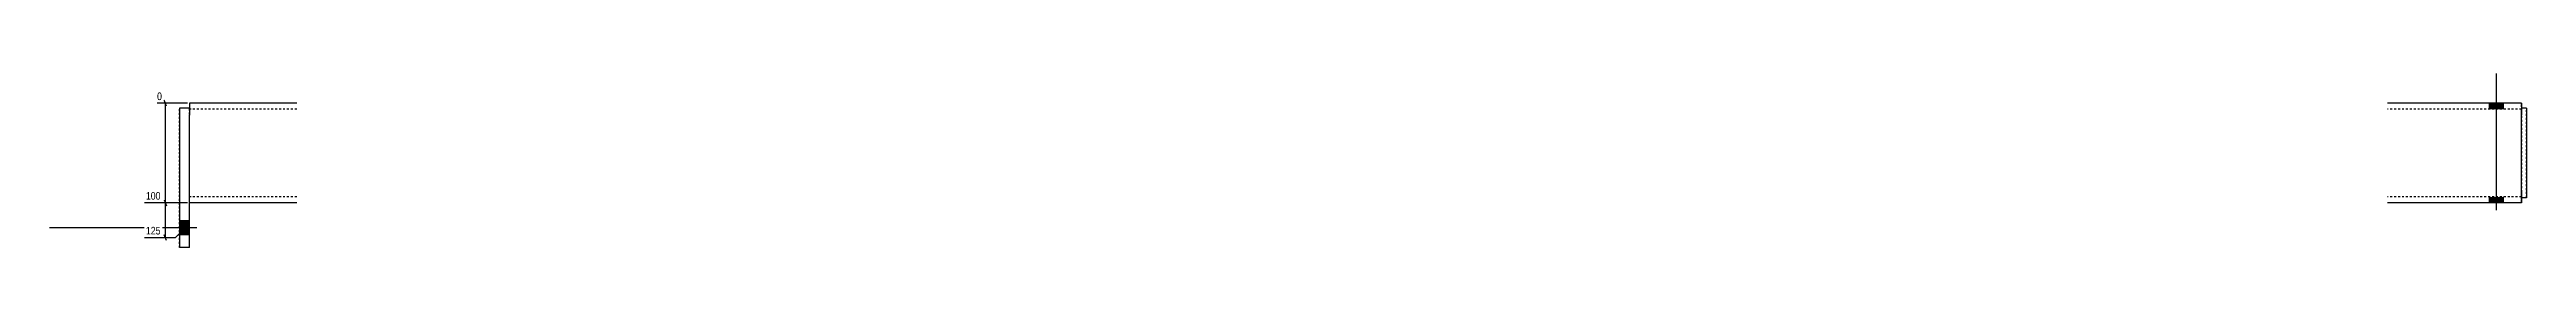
# Model space of a CAD drawing. Header units: millimetres. Extents: x 16 to 22555, y 2 to 813.
# Drawn here: x 12127 to 14607, y 5 to 180 of the extents above; entities that cross this region are included whole.
import ezdxf

# ---------------------------------------------------------------- set-up
doc = ezdxf.new("R2010")
doc.units = ezdxf.units.MM
doc.linetypes.add('DXK_LINE_DOT2', pattern=[3.9198, 1.9599, -1.9599])
doc.layers.add('MÅLSÆTNING', color=7, linetype='Continuous')
doc.layers.add('STÅL', color=7, linetype='Continuous')
doc.styles.add('Arial Narrow', font='ARIALN.TTF', dxfattribs={"height": 0.2})

msp = doc.modelspace()

# ---------------------------------------------------------------- hatches: boundary and pattern name
at = {"layer": 'STÅL', "linetype": 'Continuous'}
for points in [[(14583.8, 149.8), (14569.8, 149.8), (14569.8, 143.8), (14583.8, 143.8)], [(14583.8, 149.8), (14569.8, 149.8), (14569.8, 143.8), (14583.8, 143.8)], [(14583.8, 55.8), (14569.8, 55.8), (14569.8, 49.8), (14583.8, 49.8)], [(14583.8, 55.8), (14569.8, 55.8), (14569.8, 49.8), (14583.8, 49.8)], [(12266.8, 17.8), (12266.8, 31.8), (12256.8, 31.8), (12256.8, 17.8)], [(12266.8, 17.8), (12266.8, 31.8), (12256.8, 31.8), (12256.8, 17.8)]]:
    msp.add_hatch(color=96, dxfattribs=at).paths.add_polyline_path(points)

# ---------------------------------------------------------------- linework, layer by layer
at = {"layer": 'MÅLSÆTNING', "color": 7, "linetype": 'Continuous'}
for p, q in [((12264.8, 149.8), (12234.5, 149.8)), ((12244, 146.8), (12241.6, 152.8)), ((12242.8, 49.8), (12242.8, 149.8)), ((12264.8, 49.8), (12221.9, 49.8)), ((12264.8, 49.8), (12221.9, 49.8)), ((12241.6, 52.8), (12244, 46.8)), ((12241.6, 52.8), (12244, 46.8)), ((12242.8, 14.8), (12242.8, 49.8)), ((12221.9, 14.8), (12252.8, 14.8)), ((12244, 11.8), (12241.6, 17.8)), ((12252.8, 14.8), (12262.8, 24.8)), ((12262.8, 24.8), (12264.8, 24.8))]:
    msp.add_line(p, q, dxfattribs=at)
at = {"layer": 'STÅL', "color": 96, "linetype": 'Continuous'}
for p, q in [((14576.8, 42.3), (14576.8, 179.8)), ((14576.8, 42.3), (14576.8, 179.8)), ((14569.8, 143.8), (14569.8, 149.8)), ((14569.8, 143.8), (14569.8, 149.8)), ((14583.8, 143.8), (14583.8, 149.8)), ((14583.8, 143.8), (14583.8, 149.8)), ((14569.8, 49.8), (14569.8, 55.8)), ((14569.8, 49.8), (14569.8, 55.8)), ((14583.8, 49.8), (14583.8, 55.8)), ((14583.8, 49.8), (14583.8, 55.8)), ((12266.8, 31.8), (12256.8, 31.8)), ((12266.8, 31.8), (12256.8, 31.8)), ((12274.3, 24.8), (12126.8, 24.8)), ((12274.3, 24.8), (12126.8, 24.8)), ((12266.8, 17.8), (12256.8, 17.8)), ((12266.8, 17.8), (12256.8, 17.8))]:
    msp.add_line(p, q, dxfattribs=at)
at = {"layer": 'STÅL', "color": 2, "linetype": 'Continuous'}
for p, q in [((12266.8, 149.8), (12266.8, 137.8)), ((12374.3, 149.8), (12266.8, 149.8)), ((14601.8, 149.8), (14467.8, 149.8)), ((14601.8, 149.8), (14601.8, 148.9)), ((14601.8, 148.9), (14601.8, 146.3)), ((12266.8, 144.8), (12256.8, 144.8)), ((12256.8, 144.8), (12256.8, 4.8)), ((12266.8, 52.3), (12266.8, 137.8)), ((14601.8, 146.3), (14601.8, 142.4)), ((14606.8, 144.8), (14601.8, 144.8)), ((14601.8, 142.4), (14601.8, 137.8)), ((14601.8, 61.8), (14601.8, 137.8)), ((14606.8, 144.8), (14606.8, 54.8)), ((12266.8, 4.8), (12266.8, 52.3)), ((12374.3, 49.8), (12266.8, 49.8)), ((14601.8, 49.8), (14467.8, 49.8)), ((14601.8, 61.8), (14601.8, 57.2)), ((14601.8, 57.2), (14601.8, 53.3)), ((14606.8, 54.8), (14601.8, 54.8)), ((14601.8, 53.3), (14601.8, 50.7)), ((14601.8, 50.7), (14601.8, 49.8)), ((12266.8, 4.8), (12256.8, 4.8))]:
    msp.add_line(p, q, dxfattribs=at)
at = {"layer": 'STÅL', "color": 7, "linetype": 'DXK_LINE_DOT2'}
for p, q in [((12266.8, 149.8), (12266.8, 148.9)), ((12266.8, 148.9), (12266.8, 146.3)), ((14601.8, 148.9), (14601.8, 149.8)), ((14601.8, 146.3), (14601.8, 148.9)), ((12256.8, 4.8), (12256.8, 144.8)), ((12266.8, 52.3), (12266.8, 144.8)), ((12374.3, 143.8), (12266.8, 143.8)), ((14601.8, 143.8), (14467.8, 143.8)), ((14601.8, 142.4), (14601.8, 146.3)), ((14601.8, 54.8), (14601.8, 144.8)), ((14601.8, 144.8), (14601.8, 144.8)), ((14601.8, 144.8), (14601.8, 54.8)), ((14601.8, 143.3), (14601.8, 143.8)), ((14601.8, 143.3), (14601.8, 143.8)), ((14601.8, 142), (14601.8, 143.3)), ((14601.8, 142.4), (14601.8, 143.3)), ((14601.8, 142), (14601.8, 142.4)), ((14601.8, 137.8), (14601.8, 142.4)), ((14601.8, 140.1), (14601.8, 142)), ((14601.8, 140.1), (14601.8, 142)), ((14601.8, 59.5), (14601.8, 140.1)), ((14601.8, 59.5), (14601.8, 140.1)), ((14601.8, 61.8), (14601.8, 137.8)), ((14606.8, 54.8), (14606.8, 144.8)), ((14606.8, 144.8), (14606.8, 144.8)), ((12374.3, 55.8), (12266.8, 55.8)), ((12266.8, 49.8), (12266.8, 52.3)), ((14601.8, 55.8), (14467.8, 55.8)), ((14601.8, 57.2), (14601.8, 61.8)), ((14601.8, 59.5), (14601.8, 57.2)), ((14601.8, 57.6), (14601.8, 59.5)), ((14601.8, 56.3), (14601.8, 57.6)), ((14601.8, 57.2), (14601.8, 56.3)), ((14601.8, 53.3), (14601.8, 57.2)), ((14601.8, 56.3), (14601.8, 55.8)), ((14601.8, 55.8), (14601.8, 56.3)), ((14601.8, 54.8), (14601.8, 54.8)), ((14601.8, 50.7), (14601.8, 53.3)), ((14601.8, 49.8), (14601.8, 50.7)), ((14606.8, 54.8), (14606.8, 54.8))]:
    msp.add_line(p, q, dxfattribs=at)

# ---------------------------------------------------------------- next in the draw order: wipeouts: each hides what was drawn before it
at = {"color": 0, "linetype": 'Continuous'}
for points in [[(12241, 151.4), (12241, 162.6), (12232.9, 162.6), (12232.9, 151.4)], [(12239.6, 51.4), (12239.6, 62.6), (12221.7, 62.6), (12221.7, 51.4)], [(12239.6, 16.4), (12239.6, 27.6), (12221.7, 27.6), (12221.7, 16.4)]]:
    msp.add_wipeout(points, dxfattribs=at).dxf.layer = 'MÅLSÆTNING'

# ---------------------------------------------------------------- next in the draw order: texts
at = {"layer": 'MÅLSÆTNING', "color": 3, "linetype": 'Continuous', "style": 'Arial Narrow'}
for s, p in [('0', (12234.5, 153)), ('100', (12223.3, 53)), ('125', (12223.3, 18))]:
    msp.add_text(s, height=7.64, dxfattribs=at).set_placement(p)

doc.saveas('drawing.dxf')
